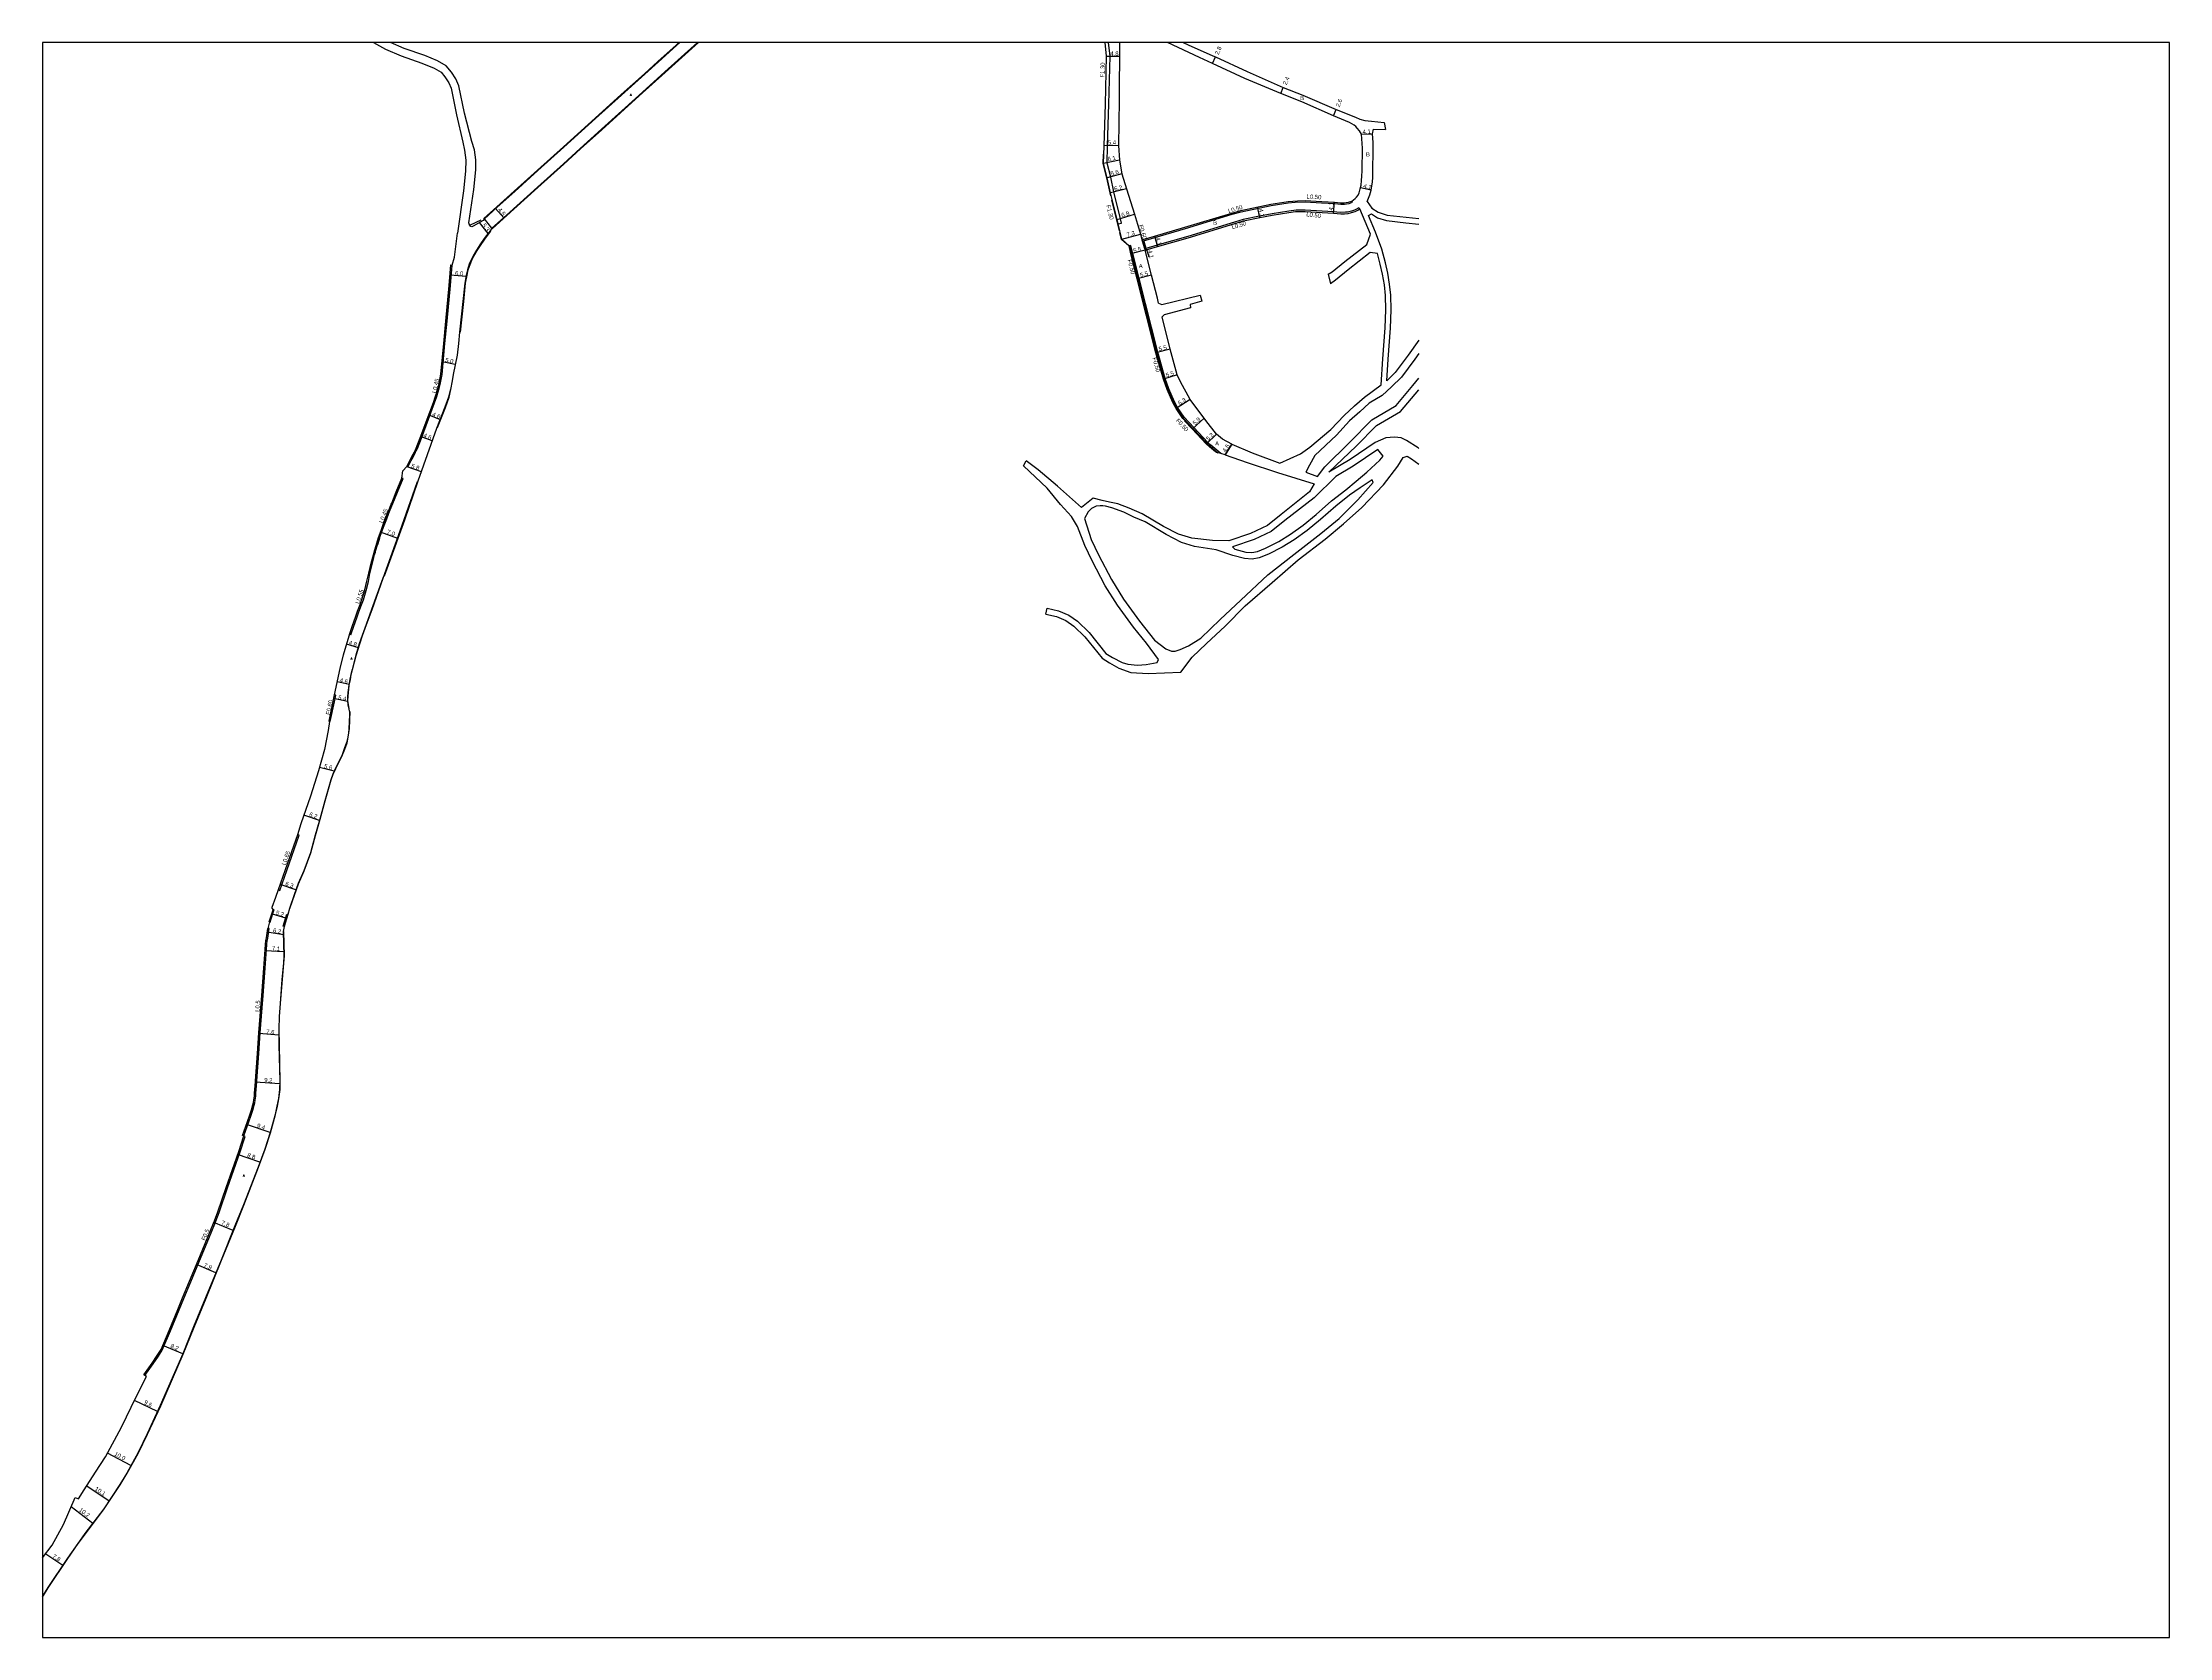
# Model space of a CAD drawing. Header units: metres. Extents: x -16000 to -12000, y -93000 to -90000.
# Drawn here: x -12800 to -12000, y -91200 to -90600 of the extents above; entities that cross this region are included whole.
import ezdxf

# ---------------------------------------------------------------- set-up
doc = ezdxf.new("R2010")
doc.units = ezdxf.units.M
doc.header["$LTSCALE"] = 2.5
for name, color, linetype in [('側溝・桝', 7, 'Continuous'), ('図郭', 7, 'Continuous'), ('幅員', 7, 'Continuous'), ('歩道・分離帯・安全施設', 7, 'Continuous'), ('舗装', 7, 'Continuous'), ('道路', 7, 'Continuous')]:
    doc.layers.add(name, color=color, linetype=linetype)
doc.styles.get("Standard").update_dxf_attribs({"font": ''})
doc.styles.add('YOKO_DECO', font='txt.shx', dxfattribs={"bigfont": 'extfont.shx'})
doc.styles.get('Standard').set_extended_font_data('@MS PGothic')

msp = doc.modelspace()

# ---------------------------------------------------------------- linework, layer by layer
at = {"layer": '側溝・桝'}
for points in [[(-12395.41, -90668.25), (-12394.15, -90667.95), (-12394.54, -90666.31), (-12397.04, -90656.21), (-12398.24, -90650.62), (-12399.62, -90645.33), (-12399.38, -90638.92), (-12399.38, -90638.84), (-12398.94, -90623.21), (-12398.49, -90605.08), (-12399.01, -90600)], [(-12386.32, -90674.67), (-12381.65, -90673.31), (-12370.16, -90669.97), (-12352.59, -90664.61), (-12349.11, -90663.63), (-12337.91, -90661.32), (-12331.5, -90660.31), (-12328.81, -90660.03), (-12325.15, -90659.93), (-12318.91, -90660.32), (-12314.09, -90660.58), (-12311.67, -90660.79), (-12310.34, -90660.8), (-12309.48, -90660.72), (-12308.53, -90660.5), (-12307.28, -90660.1), (-12307.51, -90659.65)], [(-12304.56, -90662.56), (-12304.87, -90662.16), (-12305.26, -90662.46), (-12306.5, -90663.11), (-12307.7, -90663.49), (-12309.15, -90663.8), (-12309.94, -90663.87), (-12311.9, -90663.88), (-12314.42, -90663.66), (-12325.05, -90663.03), (-12328.41, -90663.11), (-12331.29, -90663.41), (-12337.53, -90664.5), (-12342.26, -90665.38), (-12348.36, -90666.55), (-12351.67, -90667.57), (-12369.28, -90672.94), (-12380.79, -90676.29), (-12385.45, -90677.65)], [(-12356.8, -90754.61), (-12360.54, -90751.51), (-12361.71, -90750.41), (-12366.99, -90744.8), (-12370.54, -90740.96), (-12373.07, -90737.29), (-12374.27, -90735.11), (-12376.36, -90730.23), (-12377.76, -90726.43), (-12380.54, -90716.53), (-12387.55, -90688.75), (-12389.95, -90679.36), (-12390.62, -90676.38), (-12391.11, -90676.49), (-12390.44, -90679.47), (-12388.03, -90688.88), (-12381.02, -90716.65), (-12378.24, -90726.58), (-12376.82, -90730.41), (-12374.72, -90735.33), (-12373.5, -90737.55), (-12370.93, -90741.27), (-12367.35, -90745.14), (-12362.07, -90750.76), (-12360.87, -90751.89), (-12357.95, -90754.3)], [(-12386.46, -90674.19), (-12386.32, -90674.67)], [(-12385.45, -90677.65), (-12386.32, -90674.67)], [(-12384.88, -90677.48), (-12385.74, -90674.5)], [(-12385.45, -90677.65), (-12385.31, -90678.13)], [(-12663.04, -90759.47), (-12662.63, -90759.68), (-12661.31, -90757.18), (-12660.64, -90755.94), (-12659.67, -90754.16), (-12659.42, -90753.65), (-12659.01, -90752.73), (-12657.52, -90748.84), (-12653.93, -90739.26), (-12652.56, -90735.6), (-12651.73, -90733.18), (-12651.29, -90731.78), (-12650.83, -90730.13), (-12650.54, -90729.1), (-12650.27, -90727.97), (-12649.96, -90726.15), (-12649.74, -90724.85), (-12648.65, -90713.28), (-12647.83, -90704.82), (-12646.59, -90691.43), (-12645.91, -90683.7)], [(-12684.07, -90822.87), (-12682.92, -90819.53), (-12681.77, -90816.38), (-12680.97, -90814.13), (-12680.01, -90811.59), (-12679.32, -90809.71), (-12678.25, -90806.09), (-12677.45, -90802.74), (-12676.84, -90799.69), (-12675.95, -90795.9), (-12675.35, -90793.75), (-12675.08, -90792.78), (-12674.82, -90791.77), (-12674.58, -90790.91), (-12674.1, -90789.32), (-12673.82, -90788.45), (-12673.15, -90786.28), (-12672.96, -90785.69), (-12672.09, -90783.29), (-12671.27, -90781.1), (-12670.54, -90779.14), (-12669.77, -90777.06), (-12669.25, -90775.76), (-12668.23, -90773.44), (-12666.51, -90769.14), (-12664.36, -90764.03), (-12664.8, -90763.88)], [(-12684.07, -90822.87), (-12684.6, -90822.7)], [(-12692.02, -90855.38), (-12691.79, -90855.43), (-12690.2, -90848.06), (-12689.68, -90845.57), (-12690.29, -90845.44)], [(-12711.37, -90918.76), (-12710.77, -90918.97), (-12708.15, -90911.48), (-12703.51, -90898.24), (-12704.11, -90898.03)], [(-12724.25, -91011.34), (-12722.38, -91006.01), (-12721.48, -91003.54), (-12720.87, -91001.66), (-12720.38, -90999.73), (-12720.2, -90998.91), (-12720, -90997.85), (-12719.81, -90996.43), (-12719.74, -90995.49), (-12719.6, -90993.67), (-12719.56, -90992.72), (-12719.42, -90990.6), (-12718.69, -90980.3), (-12718.11, -90972.58), (-12717.41, -90963.13), (-12717.05, -90958.52), (-12716.27, -90948.25), (-12715.77, -90941.19), (-12715.58, -90939.33), (-12715.47, -90937.86), (-12715.32, -90936.88), (-12714.77, -90933.34), (-12715.28, -90933.26)], [(-12761.49, -91101.48), (-12758.4, -91097.05), (-12756.42, -91094.15), (-12754.95, -91091.94), (-12751.93, -91084.68), (-12748.62, -91076.76), (-12746.83, -91072.44), (-12744.24, -91066.22), (-12740.95, -91058.37), (-12737.46, -91049.89), (-12735.17, -91044.38), (-12734.79, -91043.43), (-12733.61, -91040.1), (-12730.44, -91030.91), (-12725.72, -91017.31), (-12723.75, -91011.51), (-12724.23, -91011.35)]]:
    msp.add_lwpolyline(points, dxfattribs=at)
at = {"layer": '図郭'}
msp.add_lwpolyline([(-12800, -91200), (-12000, -91200), (-12000, -90600), (-12800, -90600)], close=True, dxfattribs=at)
at = {"layer": '幅員'}
for points in [[(-12399.79, -90605.13), (-12394.99, -90605.15)], [(-12359.94, -90607.91), (-12358.82, -90605.34)], [(-12334.26, -90619.12), (-12333.31, -90616.91)], [(-12314.37, -90627.55), (-12313.37, -90625.15)], [(-12395.28, -90638.73), (-12400.68, -90638.88)], [(-12303.89, -90634.5), (-12299.79, -90634.31)], [(-12394.94, -90644.3), (-12400.93, -90645.48)], [(-12394.1, -90649.44), (-12399.5, -90650.92)], [(-12392.28, -90655.06), (-12398.31, -90656.51)], [(-12300.27, -90655.6), (-12304.27, -90654.68)], [(-12629.6, -90662.46), (-12626.54, -90665.89)], [(-12342.17, -90665.87), (-12343, -90661.86)], [(-12314.48, -90664.16), (-12314.06, -90660.08)], [(-12635.78, -90667.74), (-12632.5, -90671.9)], [(-12395.8, -90666.61), (-12389.3, -90664.63)], [(-12394.06, -90673.97), (-12387.01, -90672.08)], [(-12385.31, -90678.13), (-12390.64, -90679.52)], [(-12386.46, -90674.19), (-12385.31, -90678.13)], [(-12385.79, -90676.49), (-12384.51, -90678.49), (-12383.87, -90680.68)], [(-12381.79, -90672.83), (-12380.65, -90676.77)], [(-12640.72, -90688.03), (-12646.71, -90687.51)], [(-12382.91, -90687.5), (-12388.22, -90688.93)], [(-12375.88, -90715.37), (-12381.22, -90716.7)], [(-12649.73, -90720.01), (-12644.79, -90721.02)], [(-12373.19, -90724.98), (-12378.43, -90726.64)], [(-12368.35, -90734.27), (-12373.67, -90737.65)], [(-12654.74, -90740.11), (-12650.45, -90741.79)], [(-12367.5, -90745.28), (-12363.11, -90741.34)], [(-12653.43, -90749.83), (-12657.78, -90748.2)], [(-12358.44, -90747.33), (-12362.21, -90750.91)], [(-12355.13, -90755.05), (-12352.71, -90751.14)], [(-12663.04, -90759.47), (-12657.54, -90761.42)], [(-12666.35, -90786.52), (-12672.89, -90784.14)], [(-12681.15, -90827.75), (-12685.73, -90826.36)], [(-12685.26, -90847.88), (-12690.57, -90846.79)], [(-12684.62, -90841.53), (-12689.24, -90840.54)], [(-12690.33, -90874.12), (-12695.78, -90872.67)], [(-12695.84, -90892.67), (-12701.66, -90890.67)], [(-12704.71, -90918.78), (-12710.65, -90916.7)], [(-12708.53, -90929.41), (-12713.51, -90927.87)], [(-12709.4, -90935.64), (-12715.5, -90934.71)], [(-12709.24, -90942.13), (-12716.32, -90941.64)], [(-12711.11, -90973.4), (-12718.65, -90972.84)], [(-12710.79, -90991.75), (-12719.97, -90991.13)], [(-12714.38, -91010.07), (-12723.26, -91006.97)], [(-12718.28, -91021.22), (-12726.61, -91018.33)], [(-12728.33, -91046.86), (-12735.51, -91043.88)], [(-12734.79, -91062.8), (-12742.08, -91059.75)], [(-12747.24, -91093.36), (-12754.78, -91090.22)], [(-12756.77, -91115.05), (-12765.43, -91110.82)], [(-12766.75, -91135.34), (-12775.55, -91130.66)], [(-12783.38, -91142.99), (-12775, -91148.56)], [(-12789.22, -91150.79), (-12781.05, -91156.94)], [(-12798.81, -91168.49), (-12792.39, -91172.84)]]:
    msp.add_lwpolyline(points, dxfattribs=at)
at = {"layer": '歩道・分離帯・安全施設'}
for points in [[(-12560.47, -90600), (-12568.57, -90607.32), (-12573.57, -90611.85), (-12578.98, -90616.74), (-12584.41, -90621.61), (-12596.42, -90632.49), (-12609.55, -90644.32), (-12613.89, -90648.25), (-12621.33, -90654.93), (-12626.73, -90659.81), (-12633.92, -90666.24)], [(-12630.71, -90669.71), (-12622.13, -90662.01), (-12609.11, -90650.3), (-12601.52, -90643.43), (-12591.77, -90634.58), (-12578.77, -90622.86), (-12567.94, -90613.08), (-12558.21, -90604.27), (-12553.47, -90600)], [(-12398.16, -90657.73), (-12398.46, -90656.54), (-12399.65, -90650.96), (-12401.08, -90645.49), (-12400.95, -90641.97)], [(-12394.96, -90670.84), (-12395.56, -90668.29), (-12395.95, -90666.65), (-12397.77, -90659.3)], [(-12642.85, -90709.01), (-12641.59, -90697.4), (-12640.86, -90690.52), (-12640.34, -90687.53), (-12639.88, -90685.55), (-12639.21, -90683.45), (-12638.56, -90681.86), (-12637.8, -90680.38), (-12636.56, -90678.22), (-12635.29, -90676.3), (-12633.67, -90673.95), (-12631.44, -90670.95)], [(-12635.15, -90666.85), (-12639.13, -90668.66)], [(-12391.46, -90676.51), (-12394.2, -90674.05), (-12394.8, -90671.52)], [(-12651.45, -90744.82), (-12648.46, -90737.28), (-12647.11, -90733.45), (-12646.4, -90730.57), (-12645.77, -90727.28), (-12645.37, -90724.9)], [(-12358.84, -90754.02), (-12361.1, -90752.15), (-12362.32, -90751.01), (-12367.61, -90745.38), (-12370.45, -90742.31)], [(-12684.62, -90841.53), (-12684.22, -90839.57), (-12683.86, -90837.77), (-12683.42, -90835.84), (-12681.98, -90830.58), (-12680.71, -90826.25), (-12679.68, -90823.1), (-12678.67, -90820.32), (-12676.07, -90813.28), (-12671.82, -90801.51), (-12665.5, -90783.71), (-12661.6, -90772.62), (-12658.91, -90765.08)], [(-12684.64, -90850.68), (-12684.97, -90849.07), (-12685.12, -90847.55), (-12685.09, -90846.03), (-12684.98, -90844.5), (-12684.7, -90841.87)], [(-12707.01, -90925.78), (-12705.25, -90920.71), (-12703.67, -90916.48), (-12701.61, -90911.64), (-12699.1, -90904.87), (-12697.29, -90898.26), (-12695.53, -90892.22), (-12693.65, -90885.27), (-12691.39, -90877.4), (-12690.66, -90875.29), (-12689.69, -90873.1), (-12687.18, -90868), (-12686.33, -90865.78), (-12685.48, -90863.41), (-12685.01, -90861.3), (-12684.78, -90859.7), (-12684.57, -90858.15), (-12684.33, -90851.63)], [(-12713.54, -90926.76), (-12714.83, -90930.95)], [(-12800, -91184.84), (-12797.92, -91181.31), (-12790.46, -91170.29), (-12786.64, -91164.71), (-12783.9, -91161.02), (-12776.85, -91151.65), (-12770.83, -91142.6), (-12768.13, -91138.23), (-12763.93, -91130.53), (-12760.5, -91123.47), (-12755.56, -91112.85), (-12747.09, -91093.42), (-12743.01, -91083.27), (-12738.49, -91072.31), (-12732.69, -91058.12), (-12727.48, -91045.21), (-12724.29, -91037.32), (-12718.79, -91023.1), (-12716.28, -91016.31), (-12714.21, -91010.12), (-12712.37, -91003.28), (-12711.67, -91000.17), (-12711.08, -90997.32), (-12710.64, -90993.84), (-12710.62, -90990.77), (-12710.92, -90977.23), (-12710.95, -90971.15), (-12710.82, -90966.37), (-12710.48, -90961.55), (-12709.79, -90952.53), (-12709.18, -90946.35), (-12709.03, -90943.61), (-12709.27, -90934.36)], [(-12709.04, -90932.52), (-12707.69, -90928.04)]]:
    msp.add_lwpolyline(points, dxfattribs=at)
at = {"layer": '舗装'}
for points in [[(-12630.99, -90669.87), (-12633.81, -90666.36)], [(-12352.71, -90751.14), (-12355.13, -90755.05)]]:
    msp.add_lwpolyline(points, dxfattribs=at)
at = {"layer": '道路'}
for points in [[(-12560.33, -90600), (-12561.54, -90601.1), (-12568.37, -90607.27), (-12573.48, -90611.91), (-12582.2, -90619.76), (-12592, -90628.6), (-12603.9, -90639.35), (-12613.72, -90648.2), (-12622.4, -90656.04), (-12629.02, -90661.93), (-12633.81, -90666.36), (-12634.29, -90666.89), (-12638.09, -90669.07), (-12638.59, -90669.29), (-12638.9, -90669.24), (-12639.13, -90669.07), (-12639.27, -90668.91), (-12639.46, -90668.62), (-12639.66, -90667.81)], [(-12560.33, -90600), (-12561.54, -90601.1), (-12568.37, -90607.27), (-12573.48, -90611.91), (-12582.2, -90619.76), (-12592, -90628.6), (-12603.9, -90639.35), (-12613.72, -90648.2), (-12622.4, -90656.04), (-12629.02, -90661.93), (-12633.81, -90666.36), (-12633.97, -90666.19), (-12629.17, -90661.76), (-12622.56, -90655.87), (-12613.87, -90648.03), (-12604.06, -90639.18), (-12592.15, -90628.43), (-12582.36, -90619.59), (-12573.63, -90611.73), (-12568.52, -90607.1), (-12561.69, -90600.93), (-12560.67, -90600)], [(-12553.65, -90600), (-12565.93, -90611.07), (-12575.7, -90619.93), (-12589.79, -90632.64), (-12597.75, -90639.87), (-12604.05, -90645.58), (-12613.83, -90654.4), (-12625.5, -90664.96), (-12630.99, -90669.87), (-12633.81, -90666.36), (-12629.02, -90661.93), (-12622.4, -90656.04), (-12613.72, -90648.2), (-12603.9, -90639.35), (-12592, -90628.6), (-12582.2, -90619.76), (-12573.48, -90611.91), (-12568.37, -90607.27), (-12561.54, -90601.1), (-12560.33, -90600)], [(-12630.99, -90669.87), (-12625.5, -90664.96), (-12613.83, -90654.4), (-12604.05, -90645.58), (-12597.75, -90639.87), (-12589.79, -90632.64), (-12575.7, -90619.93), (-12565.93, -90611.07), (-12553.65, -90600)], [(-12553.32, -90600), (-12565.78, -90611.23), (-12575.55, -90620.1), (-12589.64, -90632.8), (-12597.6, -90640.04), (-12603.9, -90645.75), (-12613.68, -90654.57), (-12625.35, -90665.13), (-12630.84, -90670.04), (-12630.99, -90669.87)], [(-12553.65, -90600), (-12565.93, -90611.07), (-12575.7, -90619.93), (-12589.79, -90632.64), (-12597.75, -90639.87), (-12604.05, -90645.58), (-12613.83, -90654.4), (-12625.5, -90664.96), (-12630.99, -90669.87)], [(-12675.57, -90600), (-12671.05, -90602.45), (-12665.08, -90605.01), (-12657.33, -90607.74), (-12652.75, -90609.63), (-12650.11, -90611.14), (-12648.64, -90612.89), (-12647.2, -90615.11), (-12646.28, -90617.2), (-12644.29, -90627.19), (-12641.93, -90637.46), (-12641.33, -90640.5), (-12640.84, -90644.21), (-12640.85, -90648.38), (-12641.63, -90655.73), (-12643.98, -90671.76)], [(-12639.66, -90667.81), (-12637.74, -90655.23), (-12637.08, -90647.94), (-12637.06, -90644.08), (-12637.47, -90640.36), (-12638.54, -90637.27), (-12641.35, -90626.59), (-12643.4, -90616.3), (-12644.55, -90613.68), (-12646.22, -90611.1), (-12648.16, -90608.8), (-12651.43, -90606.93), (-12656.25, -90604.94), (-12663.98, -90602.22), (-12669.14, -90600)], [(-12355.13, -90755.05), (-12356.8, -90754.61), (-12357.95, -90754.3), (-12358.41, -90754.18), (-12361, -90752.04), (-12362.21, -90750.91), (-12367.5, -90745.28), (-12371.09, -90741.4), (-12373.67, -90737.65), (-12374.9, -90735.41), (-12377.01, -90730.49), (-12378.43, -90726.64), (-12381.22, -90716.7), (-12388.22, -90688.93), (-12390.64, -90679.52), (-12391.32, -90676.43), (-12394.06, -90673.97), (-12395.41, -90668.25), (-12395.8, -90666.61), (-12398.31, -90656.51), (-12399.5, -90650.92), (-12400.93, -90645.48), (-12400.68, -90638.88), (-12400.24, -90623.17), (-12399.79, -90605.13), (-12400.32, -90600)], [(-12394.97, -90600), (-12395.06, -90621.62), (-12395.28, -90638.73), (-12394.94, -90644.3), (-12394.1, -90649.44), (-12392.28, -90655.06), (-12389.3, -90664.63), (-12387.01, -90672.08), (-12386.46, -90674.19), (-12385.98, -90674.05), (-12381.79, -90672.83), (-12370.31, -90669.49), (-12352.73, -90664.13), (-12349.23, -90663.15), (-12338, -90660.82), (-12331.45, -90659.79), (-12327.95, -90659.51), (-12325.14, -90659.43), (-12318.88, -90659.82), (-12314.06, -90660.08), (-12311.74, -90660.28), (-12310.43, -90660.3), (-12309.65, -90660.23), (-12308.76, -90660.05), (-12307.51, -90659.65), (-12306.22, -90658.67), (-12305.72, -90658.16), (-12305.19, -90657.41), (-12304.79, -90656.49), (-12304.35, -90655.02), (-12304.03, -90653.66), (-12303.84, -90651.92), (-12303.75, -90650.27), (-12303.71, -90648.22), (-12303.54, -90639.8), (-12303.6, -90637.95), (-12303.89, -90634.5), (-12304.63, -90633.28), (-12305.5, -90632.23), (-12306.08, -90631.61)], [(-12306.08, -90631.61), (-12306.67, -90631.14), (-12308.45, -90630.14), (-12314.37, -90627.55), (-12326.39, -90622.29), (-12334.26, -90619.12), (-12347.82, -90613.49), (-12359.94, -90607.91), (-12364.88, -90605.64), (-12376.83, -90600)], [(-12370.93, -90600), (-12369.12, -90600.83), (-12359.76, -90604.96), (-12358.82, -90605.34), (-12346.86, -90610.86), (-12333.31, -90616.91), (-12325.99, -90619.85), (-12313.37, -90625.15), (-12306.19, -90628.07), (-12304.47, -90628.82), (-12302.67, -90629.37)], [(-12302.67, -90629.37), (-12300.1, -90629.62), (-12295.37, -90630.12)], [(-12295.37, -90630.12), (-12294.84, -90632.66)], [(-12301.77, -90659.81), (-12301.22, -90658.56), (-12300.74, -90657.27), (-12300.27, -90655.6), (-12299.95, -90654.09), (-12299.77, -90652.45), (-12299.66, -90650.73), (-12299.61, -90648.31), (-12299.46, -90640.47), (-12299.5, -90637.66), (-12299.79, -90634.31)], [(-12299.79, -90634.31), (-12299.36, -90632.58), (-12294.84, -90632.66)], [(-12385.31, -90678.13), (-12384.83, -90677.99), (-12380.65, -90676.77), (-12369.13, -90673.42), (-12351.52, -90668.05), (-12348.24, -90667.04), (-12342.17, -90665.87), (-12337.44, -90664.99), (-12331.28, -90663.92), (-12328.78, -90663.62), (-12325.04, -90663.53), (-12314.48, -90664.16), (-12311.66, -90664.41), (-12310.33, -90664.41), (-12308.95, -90664.28), (-12307.65, -90664), (-12306.25, -90663.55), (-12305.34, -90663.06), (-12304.56, -90662.56)], [(-12316.39, -90687.08), (-12314.99, -90686.28), (-12310.17, -90682.33), (-12301.85, -90675.93), (-12300.5, -90672.13), (-12300.5, -90672.11), (-12304.56, -90662.56)], [(-12301.77, -90659.81), (-12299.96, -90662.35), (-12297.68, -90663.87), (-12294.28, -90664.89), (-12287.07, -90665.71), (-12282.31, -90666.24)], [(-12630.99, -90669.87), (-12631.67, -90670.78), (-12633.91, -90673.78), (-12635.53, -90676.14), (-12636.81, -90678.07), (-12638.05, -90680.25), (-12638.82, -90681.74), (-12639.48, -90683.35), (-12640.15, -90685.48), (-12640.62, -90687.47), (-12641.15, -90690.48), (-12641.88, -90697.37), (-12643.14, -90708.98), (-12643.56, -90713.18), (-12644.09, -90717.63), (-12645.57, -90724.86), (-12645.98, -90727.24), (-12646.61, -90730.52), (-12647.32, -90733.39), (-12648.66, -90737.21), (-12651.8, -90745.23), (-12658.81, -90765.01), (-12663.9, -90779.74), (-12669.51, -90795.27), (-12671.46, -90800.72), (-12671.69, -90800.64), (-12671.98, -90801.46), (-12676.23, -90813.23), (-12678.83, -90820.26), (-12679.84, -90823.05), (-12680.87, -90826.2), (-12682.14, -90830.53), (-12683.58, -90835.8), (-12684.03, -90837.73), (-12684.38, -90839.53), (-12684.82, -90841.73), (-12685.15, -90844.48), (-12685.26, -90846.02), (-12685.29, -90847.55), (-12685.14, -90849.1), (-12684.8, -90850.72), (-12684.6, -90851.89), (-12684.55, -90852.94), (-12684.74, -90858.14), (-12684.95, -90859.68), (-12685.17, -90861.27), (-12685.65, -90863.36), (-12686.49, -90865.72), (-12687.34, -90867.93), (-12689.84, -90873.02), (-12690.82, -90875.23), (-12691.56, -90877.34), (-12693.82, -90885.22), (-12695.69, -90892.17), (-12697.45, -90898.22), (-12699.26, -90904.82), (-12701.77, -90911.58), (-12703.82, -90916.42), (-12705.41, -90920.65), (-12707.17, -90925.73), (-12707.79, -90928.01)], [(-12663.04, -90759.47), (-12661.72, -90756.97), (-12661.06, -90755.73), (-12660.09, -90753.95), (-12659.84, -90753.46), (-12659.44, -90752.56), (-12657.96, -90748.69), (-12654.37, -90739.1), (-12653, -90735.45), (-12652.18, -90733.04), (-12651.71, -90731.66), (-12651.26, -90730.04), (-12650.92, -90728.86), (-12650.63, -90727.5), (-12650.39, -90726.08), (-12650.17, -90724.78), (-12649.11, -90713.23), (-12648.29, -90704.77), (-12647.05, -90691.39), (-12646.37, -90683.66), (-12645.91, -90683.7), (-12645.08, -90680.7), (-12643.98, -90671.76)], [(-12282.32, -90711.95), (-12286.4, -90717.59), (-12291.18, -90724.09), (-12294.36, -90727.22), (-12293.93, -90719.17), (-12292.95, -90707.43), (-12292.69, -90700.57), (-12292.9, -90694.98), (-12293.31, -90690.89), (-12294, -90686.73), (-12294.89, -90682.85), (-12296.3, -90677.71), (-12298.64, -90671.38), (-12301.32, -90665.07), (-12300.13, -90664.47), (-12297.86, -90666), (-12294.45, -90667.01), (-12287.24, -90667.84), (-12282.31, -90668.39)], [(-12380.21, -90698.07), (-12380.68, -90696.22), (-12382.91, -90687.5), (-12385.31, -90678.13)], [(-12352.71, -90751.14), (-12344.97, -90754.36), (-12334.58, -90758.22), (-12326.78, -90754.73), (-12323.29, -90752.21), (-12315.4, -90745.61), (-12310.45, -90740.31), (-12306.55, -90736.73), (-12302.78, -90733.35), (-12296.45, -90728.76), (-12295.92, -90719.03), (-12294.95, -90707.3), (-12294.69, -90700.56), (-12294.9, -90695.12), (-12295.29, -90691.15), (-12295.96, -90687.12), (-12296.83, -90683.34), (-12297.93, -90679.34), (-12300.6, -90679.05), (-12308.92, -90685.45), (-12313.73, -90689.4), (-12315.6, -90690.77)], [(-12316.39, -90687.08), (-12315.6, -90690.77)], [(-12380.21, -90698.07), (-12379.04, -90698.51), (-12364.55, -90694.99)], [(-12364.55, -90694.99), (-12363.95, -90697.25)], [(-12363.95, -90697.25), (-12368.39, -90698.58), (-12368.16, -90699.85), (-12378.15, -90702.38), (-12378.93, -90703.19)], [(-12352.71, -90751.14), (-12356.2, -90749.21), (-12358.44, -90747.33), (-12362.46, -90742.21), (-12368.35, -90734.27), (-12372.01, -90727.62), (-12373.19, -90724.98), (-12375.88, -90715.37), (-12378.93, -90703.19)], [(-12282.32, -90716.98), (-12283.86, -90719.12), (-12288.87, -90725.91), (-12292.58, -90729.57), (-12296.12, -90732.74), (-12300.98, -90735.67), (-12304.57, -90738.88), (-12308.35, -90742.35), (-12313.36, -90747.72), (-12321.43, -90755.32), (-12323.41, -90758.93), (-12324.89, -90761.65), (-12320.5, -90763.26), (-12317.7, -90759.59), (-12308.37, -90750.46), (-12300.03, -90741.88), (-12290.85, -90736.56), (-12284.59, -90728.98), (-12282.32, -90726.23)], [(-12282.32, -90752.74), (-12282.63, -90752.53), (-12286.96, -90749.69), (-12289.01, -90748.74), (-12291.49, -90748.43), (-12294.76, -90748.65), (-12298.81, -90750.48), (-12308.2, -90756.8), (-12316.22, -90761.65), (-12305.88, -90751.82), (-12298.2, -90744.01), (-12289.24, -90738.76), (-12282.32, -90730.6)], [(-12668.84, -90773.68), (-12668.67, -90773.29), (-12666.95, -90768.99), (-12664.8, -90763.88), (-12664.43, -90761.12), (-12663.04, -90759.47)], [(-12430.98, -90759.18), (-12430.03, -90757.39)], [(-12422.15, -90812.82), (-12417.89, -90813.73), (-12413.97, -90815.44), (-12410.66, -90817.7), (-12406.35, -90821.97), (-12400.04, -90829.84), (-12397.56, -90831.33), (-12393.88, -90833.2), (-12391.75, -90833.88), (-12388.2, -90834.18), (-12384.92, -90833.95), (-12380.77, -90833.19), (-12380.26, -90832.12), (-12384.77, -90825.96), (-12389.68, -90819.94), (-12395.73, -90811.71), (-12400.27, -90804.35), (-12405.18, -90795.04), (-12407.92, -90789.25), (-12410.67, -90782.05), (-12413.01, -90778.29), (-12417.13, -90773.84), (-12422.09, -90767.63), (-12430.98, -90759.18)], [(-12355.13, -90755.05), (-12346.93, -90758.03), (-12335.46, -90761.79), (-12321.7, -90766.02), (-12323.52, -90769.05), (-12334.11, -90777.6), (-12339.27, -90781.74), (-12345.69, -90784.75), (-12353.8, -90787.43), (-12359.91, -90787.35), (-12367.72, -90786.48), (-12372.7, -90784.96), (-12378.41, -90782.04), (-12386.36, -90777.29), (-12391.26, -90775.23), (-12395.53, -90773.53), (-12398.64, -90772.95), (-12401.39, -90772.28), (-12404.77, -90771.45), (-12409.18, -90774.92), (-12418.29, -90766.95), (-12425.56, -90760.69), (-12430.03, -90757.39)], [(-12422.69, -90815.03), (-12418.63, -90815.9), (-12415.06, -90817.46), (-12412.06, -90819.5), (-12407.96, -90823.57), (-12401.5, -90831.62), (-12398.64, -90833.34), (-12395.22, -90835.41), (-12390.63, -90836.93), (-12384.1, -90837.34), (-12371.82, -90836.91), (-12367.6, -90831.28), (-12362.22, -90826.08), (-12355.22, -90819.59), (-12347.64, -90811.9), (-12337.47, -90803.14), (-12327.7, -90794.63), (-12317.54, -90786.79), (-12310.63, -90781.12), (-12303.79, -90774.87), (-12295.65, -90766.37), (-12290.23, -90759.42), (-12288.28, -90756.14), (-12286.78, -90755.61), (-12285.14, -90756.59), (-12282.32, -90758.59)], [(-12684.6, -90822.7), (-12683.45, -90819.35), (-12682.3, -90816.19), (-12681.5, -90813.93), (-12680.54, -90811.4), (-12679.85, -90809.54), (-12678.8, -90805.95), (-12678, -90802.62), (-12677.3, -90799.61), (-12676.41, -90795.81), (-12675.8, -90793.64), (-12675.53, -90792.68), (-12675.27, -90791.67), (-12675.03, -90790.8), (-12674.55, -90789.2), (-12674.27, -90788.33), (-12673.6, -90786.15), (-12673.4, -90785.56), (-12672.53, -90783.16), (-12671.72, -90780.97), (-12670.99, -90779), (-12670.21, -90776.93), (-12669.68, -90775.61), (-12668.84, -90773.68)], [(-12422.69, -90815.03), (-12422.15, -90812.82)], [(-12684.6, -90822.7), (-12684.81, -90823.34), (-12686.97, -90830.48), (-12688.01, -90834.85), (-12688.91, -90838.99), (-12690.29, -90845.44), (-12692.31, -90855.32), (-12692.02, -90855.38), (-12692.6, -90858.78), (-12693.99, -90865.94), (-12696.14, -90874), (-12699.2, -90883.49), (-12702.79, -90893.97), (-12704.11, -90898.03), (-12708.75, -90911.27), (-12711.37, -90918.76), (-12712.4, -90921.66), (-12713.75, -90925.4)], [(-12709.14, -90932.49), (-12709.44, -90934.36), (-12709.2, -90943.61), (-12709.35, -90946.34), (-12709.96, -90952.51), (-12710.65, -90961.53), (-12710.99, -90966.37), (-12711.12, -90971.15), (-12711.09, -90977.23), (-12710.79, -90990.77), (-12710.81, -90993.83), (-12711.25, -90997.29), (-12711.84, -91000.13), (-12712.54, -91003.24), (-12714.38, -91010.07), (-12716.44, -91016.25), (-12718.95, -91023.04), (-12724.44, -91037.26), (-12727.63, -91045.15), (-12732.85, -91058.06), (-12738.65, -91072.25), (-12743.17, -91083.2), (-12747.24, -91093.36), (-12755.71, -91112.78), (-12760.66, -91123.4), (-12764.08, -91130.45), (-12768.28, -91138.15), (-12770.98, -91142.51), (-12776.99, -91151.55), (-12784.04, -91160.91), (-12786.78, -91164.62), (-12790.6, -91170.2), (-12798.06, -91181.22), (-12800, -91184.51)], [(-12755.38, -91091.65), (-12752.4, -91084.49), (-12749.08, -91076.56), (-12747.3, -91072.25), (-12744.71, -91066.02), (-12741.42, -91058.17), (-12737.93, -91049.69), (-12735.64, -91044.19), (-12735.26, -91043.25), (-12734.09, -91039.93), (-12730.92, -91030.74), (-12726.2, -91017.14), (-12724.23, -91011.35), (-12724.73, -91011.18), (-12722.87, -91005.84), (-12721.97, -91003.37), (-12721.36, -91001.52), (-12720.88, -90999.61), (-12720.7, -90998.8), (-12720.51, -90997.76), (-12720.32, -90996.37), (-12720.25, -90995.46), (-12720.11, -90993.64), (-12720.07, -90992.69), (-12719.93, -90990.57), (-12719.2, -90980.27), (-12718.63, -90972.54), (-12717.92, -90963.09), (-12717.56, -90958.48), (-12716.78, -90948.21), (-12716.29, -90941.15), (-12716.1, -90939.28), (-12715.98, -90937.8), (-12715.82, -90936.8), (-12715.28, -90933.26)], [(-12714.66, -90930.82), (-12715.28, -90933.26)], [(-12800, -91170.07), (-12796.43, -91165.32), (-12792.07, -91157.45), (-12787.73, -91147.31), (-12786.51, -91147.79), (-12784.37, -91144.51), (-12780.04, -91137.86), (-12776.27, -91132.02), (-12770.34, -91120.88), (-12764.78, -91109.49), (-12760.95, -91101.87), (-12761.9, -91101.18), (-12758.82, -91096.76), (-12756.85, -91093.87), (-12755.38, -91091.65)]]:
    msp.add_lwpolyline(points, dxfattribs=at)
for points in [[(-12301.84, -90761.59), (-12297.02, -90757.14), (-12295.76, -90755.6), (-12297.7, -90753.06), (-12307.08, -90759.38), (-12313.53, -90763.27), (-12321.65, -90771.29), (-12332.68, -90779.86), (-12337.85, -90784), (-12344.27, -90787.01), (-12352.39, -90789.69), (-12351.56, -90790.6), (-12347.46, -90791.68), (-12345.19, -90791.82), (-12343.05, -90791.48), (-12339.98, -90790.25), (-12334.98, -90787.71), (-12330.58, -90785), (-12325.9, -90781.58), (-12320.91, -90777.51), (-12315.13, -90772.47), (-12309.85, -90768.24), (-12305.9, -90765.05)], [(-12299.94, -90764.55), (-12304.41, -90767.54), (-12308.36, -90770.25), (-12313.52, -90774.39), (-12319.3, -90779.42), (-12324.37, -90783.56), (-12329.19, -90787.08), (-12333.76, -90789.89), (-12338.94, -90792.53), (-12342.38, -90793.9), (-12345.07, -90794.33), (-12347.86, -90794.16), (-12352.31, -90792.98), (-12358.61, -90790.86), (-12366.66, -90789.57), (-12371.64, -90788.05), (-12377.35, -90785.12), (-12385.3, -90780.37), (-12389.52, -90778.61), (-12393.31, -90776.73), (-12397.79, -90775.09), (-12400.13, -90774.39), (-12401.17, -90774.23), (-12402.25, -90774.24), (-12403.67, -90774.44), (-12405.42, -90775.35), (-12406.65, -90776.6), (-12408.03, -90779.01), (-12405.61, -90786.94), (-12402.87, -90792.73), (-12397.96, -90802.04), (-12393.42, -90809.4), (-12387.37, -90817.63), (-12381.78, -90824.8), (-12377.48, -90828.1), (-12375.34, -90828.95), (-12374.02, -90829.02), (-12372.08, -90828.38), (-12369, -90827.01), (-12364.35, -90824.02), (-12357.01, -90817.02), (-12349.32, -90809.83), (-12339.1, -90800.23), (-12329.38, -90792.57), (-12319.22, -90784.73), (-12312.31, -90779.06), (-12305.23, -90772.06), (-12299.48, -90765.52)], [(-12713, -90926.23), (-12713.14, -90926.68), (-12714.33, -90930.53), (-12714.42, -90930.88), (-12714.66, -90930.82), (-12714.57, -90930.47), (-12713.38, -90926.61), (-12713.24, -90926.16)], [(-12707.79, -90928.01), (-12709.14, -90932.49), (-12709.43, -90932.43), (-12708.08, -90927.93)]]:
    msp.add_lwpolyline(points, close=True, dxfattribs=at)
at = {"layer": '道路', "flags": 128}
for points in [[(-12714.66, -90930.82), (-12714.42, -90930.88), (-12714.33, -90930.53), (-12713.14, -90926.68), (-12713, -90926.23), (-12713.24, -90926.16), (-12713.75, -90925.4)], [(-12709.14, -90932.49), (-12709.43, -90932.43), (-12708.08, -90927.93), (-12707.79, -90928.01)]]:
    msp.add_lwpolyline(points, dxfattribs=at)

# ---------------------------------------------------------------- texts
at = {"layer": '側溝・桝'}
for s, rotation, p in [('F1.30', 88.54807, (-12400.58, -90613.19)), ('F1.30', 283.94815, (-12399.93, -90661.3)), ('L0.50', 16.97679, (-12353.79, -90664.19)), ('L0.50', 352.96415, (-12324.74, -90665.35)), ('L0.50', 356.50187, (-12324.54, -90658.67)), ('F0.60', 286, (-12387.72, -90668.78)), ('L0.50', 16.97976, (-12352.46, -90670.27)), ('F0.50', 284.38076, (-12391.94, -90681.85)), ('F0.50', 284.81074, (-12382.54, -90718.66)), ('L0.45', 77, (-12652.01, -90732.02)), ('F0.50', 312.73943, (-12373.84, -90742.33)), ('L0.45', 69, (-12671.97, -90780.96)), ('L0.55', 71, (-12680.92, -90811.29)), ('F0.60', 78, (-12691.92, -90853.05)), ('L0.65', 71, (-12708.57, -90909.67)), ('L0.5', 86, (-12718.45, -90964.68)), ('F0.5', 68, (-12738.83, -91050.82))]:
    msp.add_text(s, height=1.6, rotation=rotation, dxfattribs=at).set_placement(p)
at = {"layer": '幅員'}
for s, rotation, p in [('4.8', 0.27059, (-12398.35, -90604.96)), ('2.8', 66.50573, (-12357.69, -90604.74)), ('2.4', 66.72489, (-12332.1, -90616.13)), ('2.6', 67.50017, (-12312.21, -90624.44)), ('5.4', 1.5395, (-12399.24, -90638.42)), ('4.1', 2.63145, (-12303.44, -90634.38)), ('6.1', 11.07055, (-12399.22, -90644.69)), ('5.6', 15.34382, (-12398.03, -90650.13)), ('6.2', 13.48602, (-12396.72, -90655.87)), ('4.1', 346.99152, (-12303.31, -90654.64)), ('4.6', 312, (-12628.89, -90663.03)), ('6.8', 16.96675, (-12393.97, -90665.79)), ('4.1', 281.68336, (-12342.57, -90662.7)), ('4.1', 84.1504, (-12314.63, -90663.23)), ('5.3', 308, (-12634.79, -90668.81)), ('7.3', 15.05541, (-12391.97, -90673.15)), ('5.5', 14.68173, (-12389.55, -90679.13)), ('4.1', 286.2097, (-12384.34, -90678.35)), ('4.1', 286.20681, (-12381.38, -90673.53)), ('6.0', 355, (-12644.87, -90687.49)), ('5.5', 15.06565, (-12386.98, -90688.34)), ('5.0', 348, (-12648.64, -90720.13)), ('5.5', 14.06111, (-12379.97, -90716.13)), ('5.5', 17.51557, (-12377.22, -90725.99)), ('6.3', 32.45208, (-12372.33, -90736.51)), ('4.6', 339, (-12653.59, -90740.51)), ('5.9', 42.32325, (-12366.51, -90744.06)), ('4.6', 339, (-12656.92, -90748.37)), ('5.2', 43.48562, (-12361.51, -90749.9)), ('4.6', 58.20478, (-12354.97, -90754.32)), ('5.8', 340, (-12661.48, -90759.88)), ('7.0', 340, (-12670.64, -90784.69)), ('4.8', 343, (-12684.93, -90826.41)), ('4.6', 348, (-12688.35, -90840.62)), ('5.4', 348, (-12688.9, -90847.06)), ('5.6', 345, (-12694.23, -90872.89)), ('6.2', 341, (-12699.85, -90890.98)), ('6.3', 341, (-12708.83, -90917.07)), ('5.2', 343, (-12712.38, -90927.98)), ('6.2', 351, (-12713.39, -90934.78)), ('7.1', 356, (-12713.78, -90941.54)), ('7.6', 356, (-12715.89, -90972.88)), ('9.2', 356, (-12716.64, -90991.04)), ('9.4', 341, (-12719.51, -91008.05)), ('8.8', 341, (-12723.18, -91019.18)), ('7.8', 337, (-12732.92, -91044.53)), ('7.9', 337, (-12739.54, -91060.53)), ('8.2', 337, (-12752.03, -91090.9)), ('9.6', 334, (-12762.01, -91112.08)), ('10.0', 332, (-12773.16, -91131.45)), ('10.1', 326, (-12780.51, -91144.45)), ('10.2', 323, (-12786.42, -91152.34)), ('7.8', 326, (-12796.47, -91169.8))]:
    msp.add_text(s, height=1.6, rotation=rotation, dxfattribs=at).set_placement(p)
at = {"layer": '舗装', "style": 'YOKO_DECO'}
for p in [(-12578.99, -90620.01, 257.82), (-12684.13, -90832.05, 254.62), (-12724.58, -91026.56, 253.24)]:
    msp.add_text('A', height=0.75, dxfattribs=at).set_placement(p)
at = {"layer": '舗装'}
for s, p in [('B', (-12326.99, -90621.67)), ('B', (-12302.22, -90642.85)), ('B', (-12359.72, -90668.55)), ('A', (-12387.67, -90684.88)), ('A', (-12358.96, -90751.59))]:
    msp.add_text(s, height=1.6, dxfattribs=at).set_placement(p)

doc.saveas('drawing.dxf')
